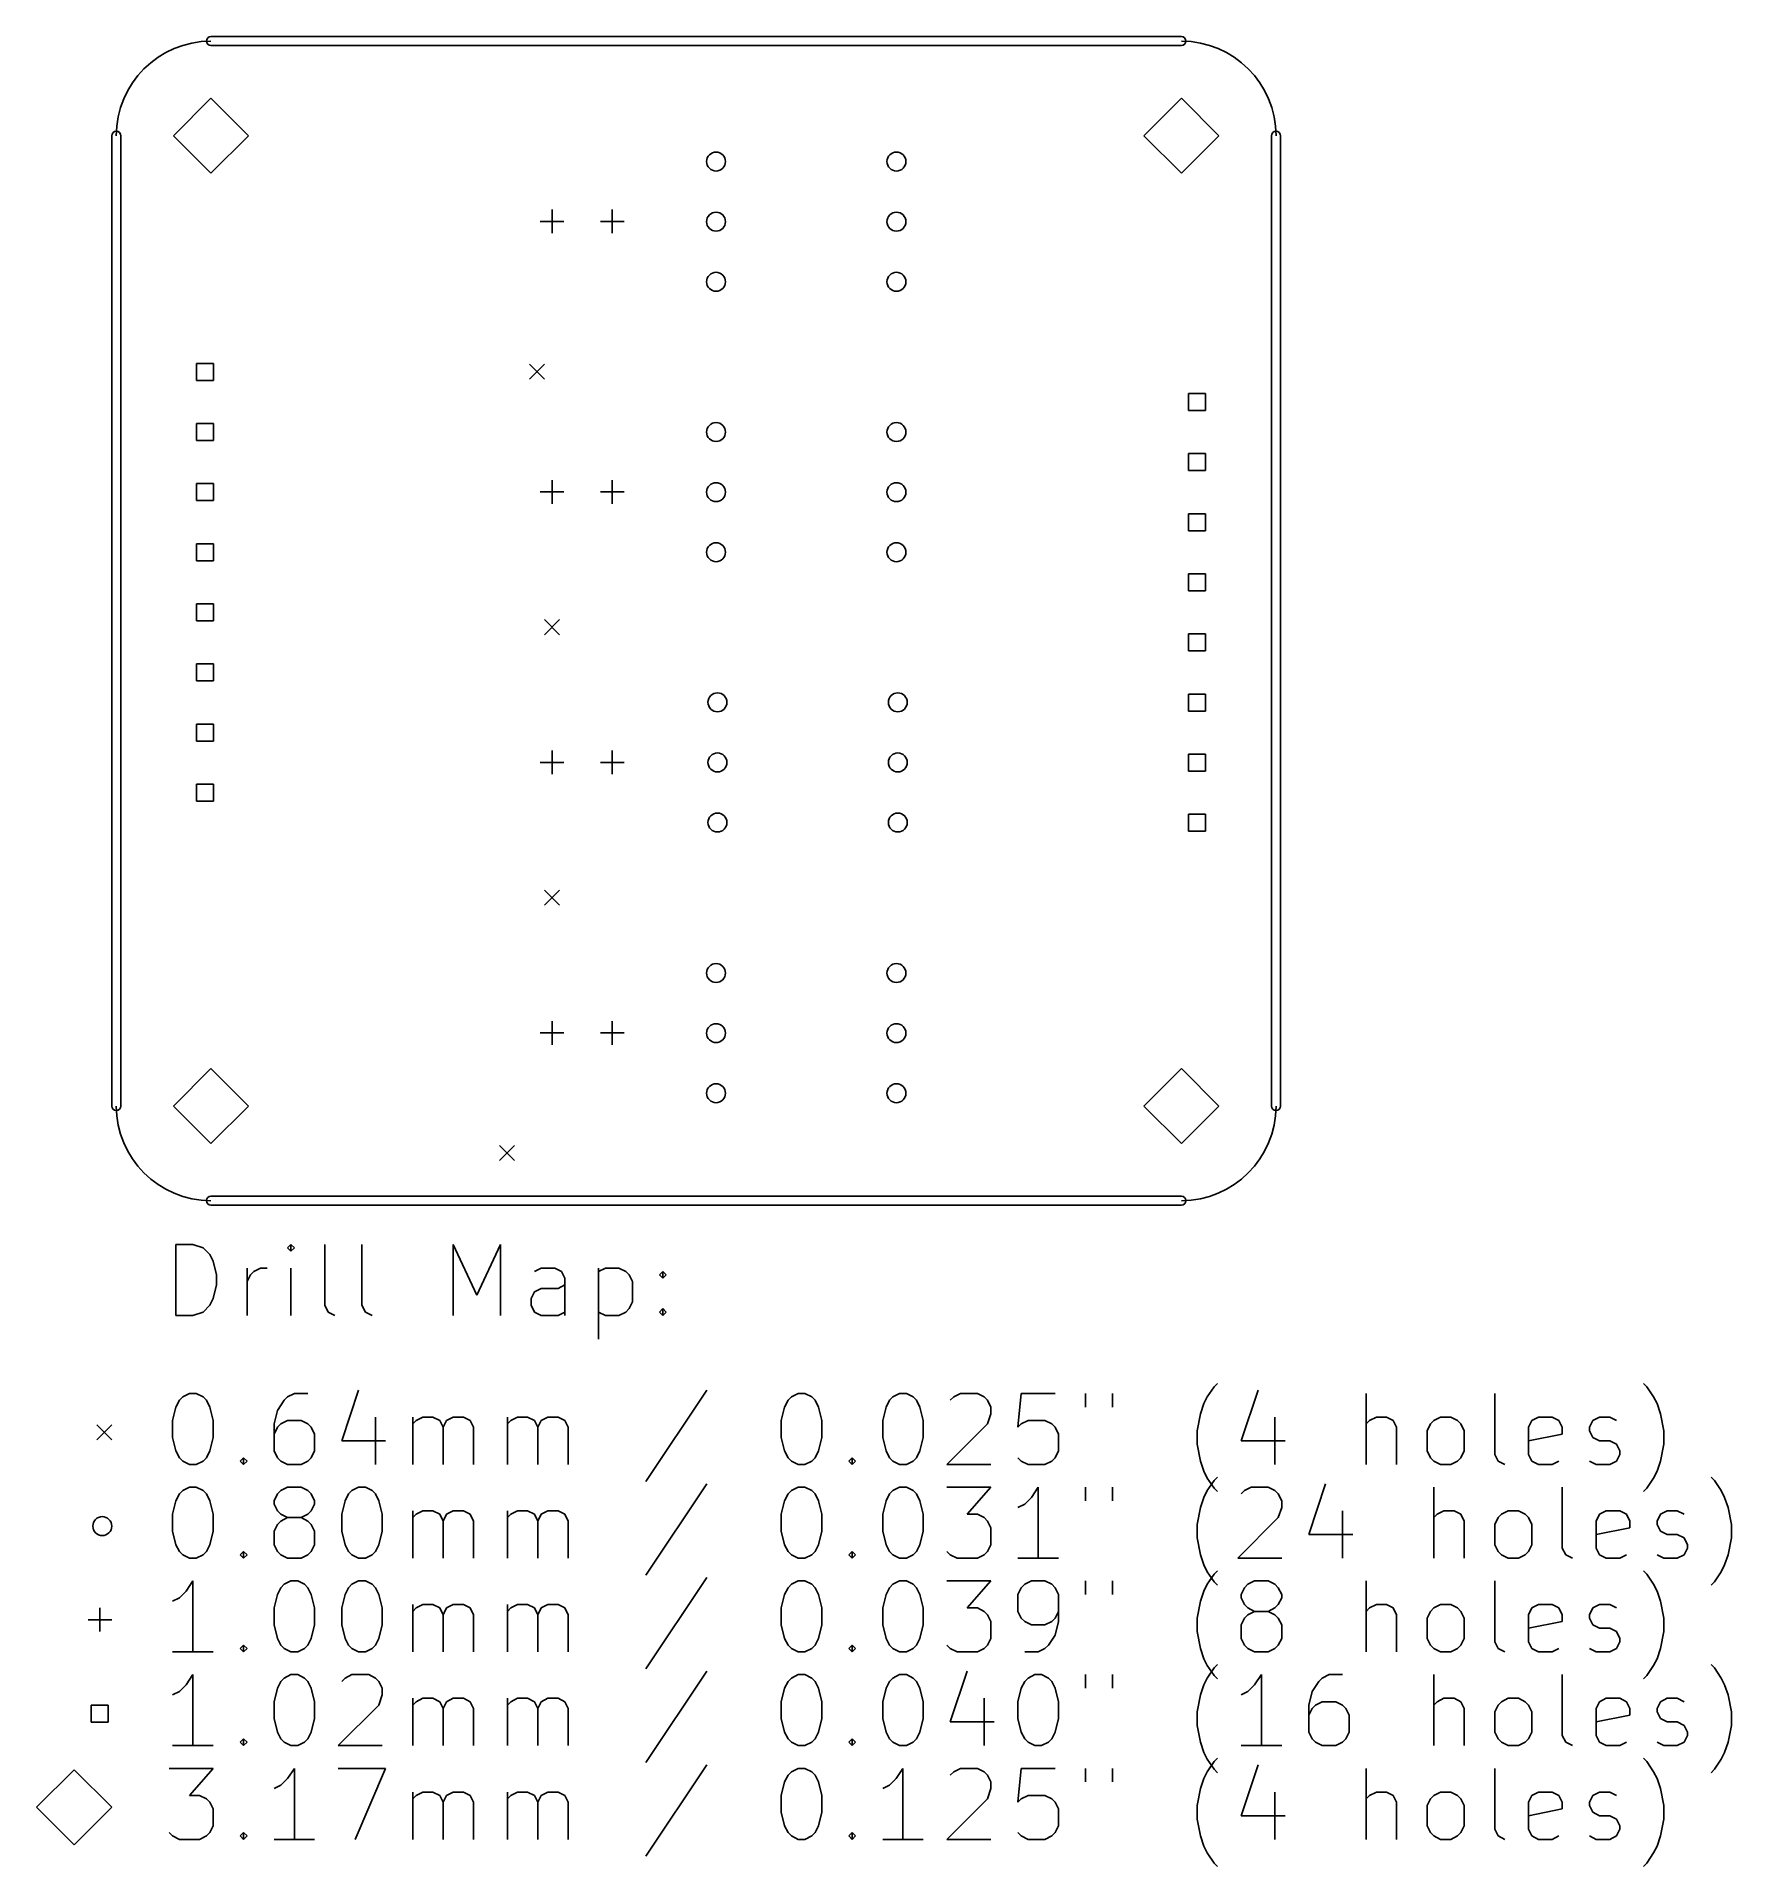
# Model space of a CAD drawing. Extents: x -3.4 to 68.2, y -77.1 to 0.2.
import ezdxf

# ---------------------------------------------------------------- set-up
doc = ezdxf.new("R2010")
doc.units = 0
doc.header["$MEASUREMENT"] = 0
doc.layers.add('BLACK', color=7, linetype='CONTINUOUS')

msp = doc.modelspace()

# ---------------------------------------------------------------- linework, layer by layer
at = {"layer": 'Black'}
for p, q in [((4, 0.1905), (45, 0.1905)), ((4, -0.1905), (45, -0.1905)), ((4, -2.4125), (2.4125, -4)), ((5.5875, -4), (4, -2.4125)), ((45, -2.4125), (43.4125, -4)), ((46.5875, -4), (45, -2.4125)), ((-0.1905, -45), (-0.1905, -4)), ((0.1905, -45), (0.1905, -4)), ((2.4125, -4), (4, -5.5875)), ((4, -5.5875), (5.5875, -4)), ((43.4125, -4), (45, -5.5875)), ((45, -5.5875), (46.5875, -4)), ((48.8095, -45), (48.8095, -4)), ((49.1905, -45), (49.1905, -4)), ((17.915, -7.62), (18.915, -7.62)), ((18.415, -7.12), (18.415, -8.12)), ((20.455, -7.62), (21.455, -7.62)), ((20.955, -7.12), (20.955, -8.12)), ((4.10921, -13.6208), (3.39079, -13.6208)), ((3.39079, -13.6208), (3.39079, -14.3392)), ((4.10921, -14.3392), (4.10921, -13.6208)), ((17.4625, -13.6525), (18.0975, -14.2875)), ((18.0975, -13.6525), (17.4625, -14.2875)), ((3.39079, -14.3392), (4.10921, -14.3392)), ((46.0192, -14.8908), (45.3008, -14.8908)), ((45.3008, -14.8908), (45.3008, -15.6092)), ((46.0192, -15.6092), (46.0192, -14.8908)), ((4.10921, -16.1608), (3.39079, -16.1608)), ((3.39079, -16.1608), (3.39079, -16.8792)), ((4.10921, -16.8792), (4.10921, -16.1608)), ((45.3008, -15.6092), (46.0192, -15.6092)), ((3.39079, -16.8792), (4.10921, -16.8792)), ((46.0192, -17.4308), (45.3008, -17.4308)), ((45.3008, -17.4308), (45.3008, -18.1492)), ((46.0192, -18.1492), (46.0192, -17.4308)), ((18.415, -18.55), (18.415, -19.55)), ((20.955, -18.55), (20.955, -19.55)), ((45.3008, -18.1492), (46.0192, -18.1492)), ((4.10921, -18.7008), (3.39079, -18.7008)), ((3.39079, -18.7008), (3.39079, -19.4192)), ((4.10921, -19.4192), (4.10921, -18.7008)), ((17.915, -19.05), (18.915, -19.05)), ((20.455, -19.05), (21.455, -19.05)), ((3.39079, -19.4192), (4.10921, -19.4192)), ((46.0192, -19.9708), (45.3008, -19.9708)), ((45.3008, -19.9708), (45.3008, -20.6892)), ((46.0192, -20.6892), (46.0192, -19.9708)), ((45.3008, -20.6892), (46.0192, -20.6892)), ((4.10921, -21.2408), (3.39079, -21.2408)), ((3.39079, -21.2408), (3.39079, -21.9592)), ((4.10921, -21.9592), (4.10921, -21.2408)), ((3.39079, -21.9592), (4.10921, -21.9592)), ((46.0192, -22.5108), (45.3008, -22.5108)), ((45.3008, -22.5108), (45.3008, -23.2292)), ((46.0192, -23.2292), (46.0192, -22.5108)), ((4.10921, -23.7808), (3.39079, -23.7808)), ((3.39079, -23.7808), (3.39079, -24.4992)), ((4.10921, -24.4992), (4.10921, -23.7808)), ((45.3008, -23.2292), (46.0192, -23.2292)), ((3.39079, -24.4992), (4.10921, -24.4992)), ((18.0975, -24.4475), (18.7325, -25.0825)), ((18.7325, -24.4475), (18.0975, -25.0825)), ((46.0192, -25.0508), (45.3008, -25.0508)), ((45.3008, -25.0508), (45.3008, -25.7692)), ((46.0192, -25.7692), (46.0192, -25.0508)), ((45.3008, -25.7692), (46.0192, -25.7692)), ((4.10921, -26.3208), (3.39079, -26.3208)), ((3.39079, -26.3208), (3.39079, -27.0392)), ((3.39079, -27.0392), (4.10921, -27.0392)), ((4.10921, -27.0392), (4.10921, -26.3208)), ((46.0192, -27.5908), (45.3008, -27.5908)), ((45.3008, -27.5908), (45.3008, -28.3092)), ((46.0192, -28.3092), (46.0192, -27.5908)), ((45.3008, -28.3092), (46.0192, -28.3092)), ((4.10921, -28.8608), (3.39079, -28.8608)), ((3.39079, -28.8608), (3.39079, -29.5792)), ((4.10921, -29.5792), (4.10921, -28.8608)), ((3.39079, -29.5792), (4.10921, -29.5792)), ((18.415, -29.98), (18.415, -30.98)), ((20.955, -29.98), (20.955, -30.98)), ((46.0192, -30.1308), (45.3008, -30.1308)), ((45.3008, -30.1308), (45.3008, -30.8492)), ((46.0192, -30.8492), (46.0192, -30.1308)), ((17.915, -30.48), (18.915, -30.48)), ((20.455, -30.48), (21.455, -30.48)), ((45.3008, -30.8492), (46.0192, -30.8492)), ((4.10921, -31.4008), (3.39079, -31.4008)), ((3.39079, -31.4008), (3.39079, -32.1192)), ((4.10921, -32.1192), (4.10921, -31.4008)), ((3.39079, -32.1192), (4.10921, -32.1192)), ((46.0192, -32.6708), (45.3008, -32.6708)), ((45.3008, -32.6708), (45.3008, -33.3892)), ((46.0192, -33.3892), (46.0192, -32.6708)), ((45.3008, -33.3892), (46.0192, -33.3892)), ((18.0975, -35.8775), (18.7325, -36.5125)), ((18.7325, -35.8775), (18.0975, -36.5125)), ((18.415, -41.41), (18.415, -42.41)), ((20.955, -41.41), (20.955, -42.41)), ((17.915, -41.91), (18.915, -41.91)), ((20.455, -41.91), (21.455, -41.91)), ((4, -43.4125), (2.4125, -45)), ((5.5875, -45), (4, -43.4125)), ((45, -43.4125), (43.4125, -45)), ((46.5875, -45), (45, -43.4125)), ((2.4125, -45), (4, -46.5875)), ((4, -46.5875), (5.5875, -45)), ((43.4125, -45), (45, -46.5875)), ((45, -46.5875), (46.5875, -45)), ((16.1925, -46.6725), (16.8275, -47.3075)), ((16.8275, -46.6725), (16.1925, -47.3075)), ((4, -48.8095), (45, -48.8095)), ((4, -49.1905), (45, -49.1905)), ((2.52379, -53.8476), (2.52379, -50.8476)), ((2.52379, -50.8476), (3.23807, -50.8476)), ((3.23807, -50.8476), (3.66664, -50.9905)), ((3.66664, -50.9905), (3.95236, -51.2762)), ((7.38093, -50.8476), (7.23807, -50.9905)), ((7.23807, -50.9905), (7.38093, -51.1334)), ((7.52379, -50.9905), (7.38093, -50.8476)), ((7.38093, -50.8476), (7.38093, -51.1334)), ((7.38093, -51.1334), (7.52379, -50.9905)), ((8.8095, -53.4191), (8.8095, -50.8476)), ((10.3809, -53.4191), (10.3809, -50.8476)), ((14.2381, -53.8476), (14.2381, -50.8476)), ((14.2381, -50.8476), (15.2381, -52.9905)), ((15.2381, -52.9905), (16.2381, -50.8476)), ((16.2381, -50.8476), (16.2381, -53.8476)), ((3.95236, -51.2762), (4.09521, -51.5619)), ((4.09521, -51.5619), (4.23807, -52.1334)), ((4.23807, -52.5619), (4.09521, -53.1334)), ((4.23807, -52.1334), (4.23807, -52.5619)), ((5.52379, -53.8476), (5.52379, -51.8476)), ((5.52379, -52.4191), (5.66664, -52.1334)), ((5.66664, -52.1334), (5.8095, -51.9905)), ((5.8095, -51.9905), (6.09521, -51.8476)), ((6.09521, -51.8476), (6.38093, -51.8476)), ((7.38093, -53.8476), (7.38093, -51.8476)), ((17.9524, -51.8476), (17.6666, -51.9905)), ((18.5238, -51.8476), (17.9524, -51.8476)), ((18.8095, -51.9905), (18.5238, -51.8476)), ((18.6666, -52.7048), (18.9524, -52.5619)), ((18.9524, -52.2762), (18.8095, -51.9905)), ((18.9524, -53.8476), (18.9524, -52.2762)), ((20.3809, -51.8476), (20.3809, -54.8476)), ((20.3809, -51.9905), (20.6666, -51.8476)), ((20.6666, -51.8476), (21.2381, -51.8476)), ((21.2381, -51.8476), (21.5238, -51.9905)), ((21.5238, -51.9905), (21.6666, -52.1334)), ((21.6666, -52.1334), (21.8095, -52.4191)), ((21.8095, -52.4191), (21.8095, -53.2762)), ((22.9524, -52.1334), (23.0952, -51.9905)), ((23.0952, -52.2762), (22.9524, -52.1334)), ((23.0952, -51.9905), (23.2381, -52.1334)), ((23.0952, -51.9905), (23.0952, -52.2762)), ((23.2381, -52.1334), (23.0952, -52.2762)), ((4.09521, -53.1334), (3.95236, -53.4191)), ((17.5238, -53.1334), (17.6666, -52.8476)), ((17.5238, -53.4191), (17.5238, -53.1334)), ((17.6666, -52.8476), (17.9524, -52.7048)), ((17.9524, -52.7048), (18.6666, -52.7048)), ((21.8095, -53.2762), (21.6666, -53.5619)), ((3.23807, -53.8476), (2.52379, -53.8476)), ((3.66664, -53.7048), (3.23807, -53.8476)), ((3.95236, -53.4191), (3.66664, -53.7048)), ((8.95236, -53.7048), (8.8095, -53.4191)), ((9.23807, -53.8476), (8.95236, -53.7048)), ((10.5238, -53.7048), (10.3809, -53.4191)), ((10.8095, -53.8476), (10.5238, -53.7048)), ((17.6666, -53.7048), (17.5238, -53.4191)), ((17.9524, -53.8476), (17.6666, -53.7048)), ((18.6666, -53.8476), (17.9524, -53.8476)), ((18.9524, -53.7048), (18.6666, -53.8476)), ((20.6666, -53.8476), (20.3809, -53.7048)), ((21.2381, -53.8476), (20.6666, -53.8476)), ((21.5238, -53.7048), (21.2381, -53.8476)), ((21.6666, -53.5619), (21.5238, -53.7048)), ((22.9524, -53.7048), (23.0952, -53.5619)), ((23.0952, -53.8476), (22.9524, -53.7048)), ((23.0952, -53.5619), (23.2381, -53.7048)), ((23.0952, -53.5619), (23.0952, -53.8476)), ((23.2381, -53.7048), (23.0952, -53.8476)), ((2.8095, -57.2905), (3.09521, -57.1476)), ((3.09521, -57.1476), (3.38093, -57.1476)), ((3.38093, -57.1476), (3.66664, -57.2905)), ((7.52378, -57.1476), (7.23807, -57.2905)), ((8.09521, -57.1476), (7.52378, -57.1476)), ((10.2381, -57.0048), (9.52379, -59.1476)), ((24.9524, -57.0048), (22.3809, -60.8619)), ((28.5238, -57.2905), (28.8095, -57.1476)), ((28.8095, -57.1476), (29.0952, -57.1476)), ((29.0952, -57.1476), (29.3809, -57.2905)), ((32.8095, -57.2905), (33.0952, -57.1476)), ((33.0952, -57.1476), (33.3809, -57.1476)), ((33.3809, -57.1476), (33.6666, -57.2905)), ((35.3809, -57.2905), (35.6666, -57.1476)), ((35.6666, -57.1476), (36.3809, -57.1476)), ((36.3809, -57.1476), (36.6666, -57.2905)), ((38.2381, -57.1476), (38.0952, -58.5762)), ((39.6666, -57.1476), (38.2381, -57.1476)), ((40.9524, -57.1476), (40.9524, -57.7191)), ((42.0952, -57.1476), (42.0952, -57.7191)), ((46.0952, -57.2905), (46.3809, -56.8619)), ((46.3809, -56.8619), (46.5238, -56.7191)), ((48.2381, -57.0048), (47.5238, -59.1476)), ((52.8095, -60.1476), (52.8095, -57.1476)), ((58.2381, -59.7191), (58.2381, -57.1476)), ((64.6666, -56.8619), (64.5238, -56.7191)), ((64.9524, -57.2905), (64.6666, -56.8619)), ((2.38093, -58.2905), (2.52379, -57.7191)), ((2.52379, -57.7191), (2.66664, -57.4334)), ((2.66664, -57.4334), (2.8095, -57.2905)), ((3.66664, -57.2905), (3.8095, -57.4334)), ((3.8095, -57.4334), (3.95236, -57.7191)), ((3.95236, -57.7191), (4.09521, -58.2905)), ((6.8095, -57.8619), (6.66664, -58.4334)), ((7.09521, -57.4334), (6.8095, -57.8619)), ((7.23807, -57.2905), (7.09521, -57.4334)), ((28.0952, -58.2905), (28.2381, -57.7191)), ((28.2381, -57.7191), (28.3809, -57.4334)), ((28.3809, -57.4334), (28.5238, -57.2905)), ((29.3809, -57.2905), (29.5238, -57.4334)), ((29.5238, -57.4334), (29.6666, -57.7191)), ((29.6666, -57.7191), (29.8095, -58.2905)), ((32.3809, -58.2905), (32.5238, -57.7191)), ((32.5238, -57.7191), (32.6666, -57.4334)), ((32.6666, -57.4334), (32.8095, -57.2905)), ((33.6666, -57.2905), (33.8095, -57.4334)), ((33.8095, -57.4334), (33.9524, -57.7191)), ((33.9524, -57.7191), (34.0952, -58.2905)), ((35.2381, -57.4334), (35.3809, -57.2905)), ((36.6666, -57.2905), (36.8095, -57.4334)), ((36.8095, -57.4334), (36.9524, -57.7191)), ((36.9524, -57.7191), (36.9524, -58.0048)), ((45.8095, -58.0048), (45.9524, -57.5762)), ((45.9524, -57.5762), (46.0952, -57.2905)), ((65.0952, -57.5762), (64.9524, -57.2905)), ((65.2381, -58.0048), (65.0952, -57.5762)), ((-0.8255, -58.473), (-0.1905, -59.108)), ((-0.1905, -58.473), (-0.8255, -59.108)), ((2.38093, -59.0048), (2.38093, -58.2905)), ((4.09521, -58.2905), (4.09521, -59.0048)), ((6.66664, -58.4334), (6.66664, -59.5762)), ((6.8095, -58.5762), (6.66664, -58.8619)), ((6.95236, -58.4334), (6.8095, -58.5762)), ((7.23807, -58.2905), (6.95236, -58.4334)), ((7.8095, -58.2905), (7.23807, -58.2905)), ((8.09521, -58.4334), (7.8095, -58.2905)), ((8.23807, -58.5762), (8.09521, -58.4334)), ((8.38093, -58.8619), (8.23807, -58.5762)), ((10.9524, -58.1476), (10.9524, -60.1476)), ((12.5238, -60.1476), (12.5238, -58.1476)), ((12.5238, -58.4334), (12.6666, -58.2905)), ((12.6666, -58.2905), (12.9524, -58.1476)), ((12.9524, -58.1476), (13.3809, -58.1476)), ((13.3809, -58.1476), (13.6666, -58.2905)), ((13.6666, -58.2905), (13.8095, -58.5762)), ((13.8095, -58.5762), (13.9524, -58.2905)), ((13.8095, -58.5762), (13.8095, -60.1476)), ((13.9524, -58.2905), (14.2381, -58.1476)), ((14.2381, -58.1476), (14.6666, -58.1476)), ((14.6666, -58.1476), (14.9524, -58.2905)), ((14.9524, -58.2905), (15.0952, -58.5762)), ((15.0952, -58.5762), (15.0952, -60.1476)), ((16.5238, -60.1476), (16.5238, -58.1476)), ((16.5238, -58.4334), (16.6666, -58.2905)), ((16.6666, -58.2905), (16.9524, -58.1476)), ((16.9524, -58.1476), (17.3809, -58.1476)), ((17.3809, -58.1476), (17.6666, -58.2905)), ((17.6666, -58.2905), (17.8095, -58.5762)), ((17.8095, -58.5762), (17.9524, -58.2905)), ((17.8095, -58.5762), (17.8095, -60.1476)), ((17.9524, -58.2905), (18.2381, -58.1476)), ((18.2381, -58.1476), (18.6666, -58.1476)), ((18.6666, -58.1476), (18.9524, -58.2905)), ((18.9524, -58.2905), (19.0952, -58.5762)), ((19.0952, -58.5762), (19.0952, -60.1476)), ((28.0952, -59.0048), (28.0952, -58.2905)), ((29.8095, -58.2905), (29.8095, -59.0048)), ((32.3809, -59.0048), (32.3809, -58.2905)), ((34.0952, -58.2905), (34.0952, -59.0048)), ((36.8095, -58.4334), (35.0952, -60.1476)), ((36.9524, -58.0048), (36.8095, -58.4334)), ((38.0952, -58.5762), (38.2381, -58.4334)), ((38.2381, -58.4334), (38.5238, -58.2905)), ((38.5238, -58.2905), (39.2381, -58.2905)), ((39.2381, -58.2905), (39.5238, -58.4334)), ((39.5238, -58.4334), (39.6666, -58.5762)), ((39.6666, -58.5762), (39.8095, -58.8619)), ((45.6666, -58.7191), (45.8095, -58.0048)), ((45.6666, -59.2905), (45.6666, -58.7191)), ((48.9524, -58.1476), (48.9524, -60.1476)), ((52.9524, -58.2905), (52.8095, -58.4334)), ((53.2381, -58.1476), (52.9524, -58.2905)), ((53.6666, -58.1476), (53.2381, -58.1476)), ((53.9524, -58.2905), (53.6666, -58.1476)), ((54.0952, -58.5762), (53.9524, -58.2905)), ((54.0952, -60.1476), (54.0952, -58.5762)), ((55.3809, -58.7191), (55.5238, -58.4334)), ((55.3809, -59.5762), (55.3809, -58.7191)), ((55.5238, -58.4334), (55.6666, -58.2905)), ((55.6666, -58.2905), (55.9524, -58.1476)), ((55.9524, -58.1476), (56.3809, -58.1476)), ((56.3809, -58.1476), (56.6666, -58.2905)), ((56.6666, -58.2905), (56.8095, -58.4334)), ((56.8095, -58.4334), (56.9524, -58.7191)), ((56.9524, -58.7191), (56.9524, -59.5762)), ((59.6666, -58.5762), (59.8095, -58.2905)), ((59.6666, -59.7191), (59.6666, -58.5762)), ((59.8095, -58.2905), (60.0952, -58.1476)), ((60.0952, -58.1476), (60.6666, -58.1476)), ((60.6666, -58.1476), (60.9524, -58.2905)), ((60.9524, -58.2905), (61.0952, -58.5762)), ((61.0952, -58.5762), (61.0952, -58.8619)), ((62.2381, -58.5762), (62.3809, -58.2905)), ((62.2381, -58.7191), (62.2381, -58.5762)), ((62.3809, -59.0048), (62.2381, -58.7191)), ((62.3809, -58.2905), (62.6666, -58.1476)), ((62.6666, -58.1476), (63.0952, -58.1476)), ((63.0952, -58.1476), (63.3809, -58.2905)), ((65.3809, -58.7191), (65.2381, -58.0048)), ((65.3809, -59.2905), (65.3809, -58.7191)), ((2.52379, -59.5762), (2.38093, -59.0048)), ((4.09521, -59.0048), (3.95236, -59.5762)), ((8.38093, -59.5762), (8.38093, -58.8619)), ((9.52379, -59.1476), (11.3809, -59.1476)), ((28.2381, -59.5762), (28.0952, -59.0048)), ((29.8095, -59.0048), (29.6666, -59.5762)), ((32.5238, -59.5762), (32.3809, -59.0048)), ((34.0952, -59.0048), (33.9524, -59.5762)), ((39.8095, -58.8619), (39.8095, -59.5762)), ((45.8095, -60.0048), (45.6666, -59.2905)), ((47.5238, -59.1476), (49.3809, -59.1476)), ((61.0952, -58.8619), (59.6666, -59.1476)), ((62.6666, -59.1476), (62.3809, -59.0048)), ((63.0952, -59.1476), (62.6666, -59.1476)), ((63.3809, -59.2905), (63.0952, -59.1476)), ((63.5238, -59.5762), (63.3809, -59.2905)), ((65.2381, -60.0048), (65.3809, -59.2905)), ((2.66664, -59.8619), (2.52379, -59.5762)), ((2.8095, -60.0048), (2.66664, -59.8619)), ((3.09521, -60.1476), (2.8095, -60.0048)), ((3.38093, -60.1476), (3.09521, -60.1476)), ((3.66664, -60.0048), (3.38093, -60.1476)), ((3.8095, -59.8619), (3.66664, -60.0048)), ((3.95236, -59.5762), (3.8095, -59.8619)), ((5.23807, -60.0048), (5.38093, -59.8619)), ((5.38093, -60.1476), (5.23807, -60.0048)), ((5.38093, -59.8619), (5.52379, -60.0048)), ((5.38093, -59.8619), (5.38093, -60.1476)), ((5.52379, -60.0048), (5.38093, -60.1476)), ((6.66664, -59.5762), (6.8095, -59.8619)), ((6.8095, -59.8619), (6.95236, -60.0048)), ((6.95236, -60.0048), (7.23807, -60.1476)), ((7.23807, -60.1476), (7.8095, -60.1476)), ((7.8095, -60.1476), (8.09521, -60.0048)), ((8.09521, -60.0048), (8.23807, -59.8619)), ((8.23807, -59.8619), (8.38093, -59.5762)), ((28.3809, -59.8619), (28.2381, -59.5762)), ((28.5238, -60.0048), (28.3809, -59.8619)), ((28.8095, -60.1476), (28.5238, -60.0048)), ((29.0952, -60.1476), (28.8095, -60.1476)), ((29.3809, -60.0048), (29.0952, -60.1476)), ((29.5238, -59.8619), (29.3809, -60.0048)), ((29.6666, -59.5762), (29.5238, -59.8619)), ((30.9524, -60.0048), (31.0952, -59.8619)), ((31.0952, -60.1476), (30.9524, -60.0048)), ((31.0952, -59.8619), (31.2381, -60.0048)), ((31.0952, -59.8619), (31.0952, -60.1476)), ((31.2381, -60.0048), (31.0952, -60.1476)), ((32.6666, -59.8619), (32.5238, -59.5762)), ((32.8095, -60.0048), (32.6666, -59.8619)), ((33.0952, -60.1476), (32.8095, -60.0048)), ((33.3809, -60.1476), (33.0952, -60.1476)), ((33.6666, -60.0048), (33.3809, -60.1476)), ((33.8095, -59.8619), (33.6666, -60.0048)), ((33.9524, -59.5762), (33.8095, -59.8619)), ((35.0952, -60.1476), (36.9524, -60.1476)), ((38.2381, -60.0048), (38.0952, -59.8619)), ((38.5238, -60.1476), (38.2381, -60.0048)), ((39.2381, -60.1476), (38.5238, -60.1476)), ((39.5238, -60.0048), (39.2381, -60.1476)), ((39.6666, -59.8619), (39.5238, -60.0048)), ((39.8095, -59.5762), (39.6666, -59.8619)), ((45.9524, -60.4334), (45.8095, -60.0048)), ((55.5238, -59.8619), (55.3809, -59.5762)), ((55.6666, -60.0048), (55.5238, -59.8619)), ((55.9524, -60.1476), (55.6666, -60.0048)), ((56.3809, -60.1476), (55.9524, -60.1476)), ((56.6666, -60.0048), (56.3809, -60.1476)), ((56.8095, -59.8619), (56.6666, -60.0048)), ((56.9524, -59.5762), (56.8095, -59.8619)), ((58.3809, -60.0048), (58.2381, -59.7191)), ((58.6666, -60.1476), (58.3809, -60.0048)), ((59.8095, -60.0048), (59.6666, -59.7191)), ((60.0952, -60.1476), (59.8095, -60.0048)), ((60.6666, -60.1476), (60.0952, -60.1476)), ((60.9524, -60.0048), (60.6666, -60.1476)), ((62.2381, -60.0048), (62.5238, -60.1476)), ((62.5238, -60.1476), (63.0952, -60.1476)), ((63.0952, -60.1476), (63.3809, -60.0048)), ((63.3809, -60.0048), (63.5238, -59.7191)), ((63.5238, -59.7191), (63.5238, -59.5762)), ((65.0952, -60.4334), (65.2381, -60.0048)), ((24.9524, -60.9648), (22.3809, -64.8219)), ((46.0952, -60.7191), (45.9524, -60.4334)), ((46.3809, -61.1476), (46.0952, -60.7191)), ((46.0952, -61.2505), (46.3809, -60.8219)), ((46.3809, -60.8219), (46.5238, -60.6791)), ((51.0952, -60.9648), (50.3809, -63.1076)), ((64.6666, -61.1476), (64.9524, -60.7191)), ((64.9524, -60.7191), (65.0952, -60.4334)), ((67.5238, -60.8219), (67.3809, -60.6791)), ((67.8095, -61.2505), (67.5238, -60.8219)), ((2.38093, -62.2505), (2.52379, -61.6791)), ((2.52379, -61.6791), (2.66664, -61.3934)), ((2.66664, -61.3934), (2.8095, -61.2505)), ((2.8095, -61.2505), (3.09521, -61.1076)), ((3.09521, -61.1076), (3.38093, -61.1076)), ((3.38093, -61.1076), (3.66664, -61.2505)), ((3.66664, -61.2505), (3.8095, -61.3934)), ((3.8095, -61.3934), (3.95236, -61.6791)), ((3.95236, -61.6791), (4.09521, -62.2505)), ((6.66664, -61.6791), (6.8095, -61.3934)), ((6.66664, -61.8219), (6.66664, -61.6791)), ((6.8095, -62.1076), (6.66664, -61.8219)), ((6.8095, -61.3934), (6.95236, -61.2505)), ((6.95236, -61.2505), (7.23807, -61.1076)), ((7.23807, -61.1076), (7.8095, -61.1076)), ((7.8095, -61.1076), (8.09521, -61.2505)), ((8.09521, -61.2505), (8.23807, -61.3934)), ((8.23807, -61.3934), (8.38093, -61.6791)), ((8.38093, -61.8219), (8.23807, -62.1076)), ((8.38093, -61.6791), (8.38093, -61.8219)), ((9.52379, -62.2505), (9.66664, -61.6791)), ((9.66664, -61.6791), (9.8095, -61.3934)), ((9.8095, -61.3934), (9.95236, -61.2505)), ((9.95236, -61.2505), (10.2381, -61.1076)), ((10.2381, -61.1076), (10.5238, -61.1076)), ((10.5238, -61.1076), (10.8095, -61.2505)), ((10.8095, -61.2505), (10.9524, -61.3934)), ((10.9524, -61.3934), (11.0952, -61.6791)), ((11.0952, -61.6791), (11.2381, -62.2505)), ((28.0952, -62.2505), (28.2381, -61.6791)), ((28.2381, -61.6791), (28.3809, -61.3934)), ((28.3809, -61.3934), (28.5238, -61.2505)), ((28.5238, -61.2505), (28.8095, -61.1076)), ((28.8095, -61.1076), (29.0952, -61.1076)), ((29.0952, -61.1076), (29.3809, -61.2505)), ((29.3809, -61.2505), (29.5238, -61.3934)), ((29.5238, -61.3934), (29.6666, -61.6791)), ((29.6666, -61.6791), (29.8095, -62.2505)), ((32.3809, -62.2505), (32.5238, -61.6791)), ((32.5238, -61.6791), (32.6666, -61.3934)), ((32.6666, -61.3934), (32.8095, -61.2505)), ((32.8095, -61.2505), (33.0952, -61.1076)), ((33.0952, -61.1076), (33.3809, -61.1076)), ((33.3809, -61.1076), (33.6666, -61.2505)), ((33.6666, -61.2505), (33.8095, -61.3934)), ((33.8095, -61.3934), (33.9524, -61.6791)), ((33.9524, -61.6791), (34.0952, -62.2505)), ((35.0952, -61.1076), (36.9524, -61.1076)), ((36.9524, -61.1076), (35.9524, -62.2505)), ((38.3809, -61.8219), (38.0952, -61.9648)), ((38.6666, -61.5362), (38.3809, -61.8219)), ((38.9524, -61.1076), (38.6666, -61.5362)), ((38.9524, -64.1076), (38.9524, -61.1076)), ((40.9524, -61.1076), (40.9524, -61.6791)), ((42.0952, -61.1076), (42.0952, -61.6791)), ((45.8095, -61.9648), (45.9524, -61.5362)), ((45.9524, -61.5362), (46.0952, -61.2505)), ((46.5238, -61.2905), (46.3809, -61.1476)), ((47.5238, -61.3934), (47.6666, -61.2505)), ((47.6666, -61.2505), (47.9524, -61.1076)), ((47.9524, -61.1076), (48.6666, -61.1076)), ((48.6666, -61.1076), (48.9524, -61.2505)), ((48.9524, -61.2505), (49.0952, -61.3934)), ((49.0952, -61.3934), (49.2381, -61.6791)), ((49.2381, -61.6791), (49.2381, -61.9648)), ((55.6666, -64.1076), (55.6666, -61.1076)), ((61.0952, -63.6791), (61.0952, -61.1076)), ((64.5238, -61.2905), (64.6666, -61.1476)), ((67.9524, -61.5362), (67.8095, -61.2505)), ((68.0952, -61.9648), (67.9524, -61.5362)), ((2.38093, -62.9648), (2.38093, -62.2505)), ((4.09521, -62.2505), (4.09521, -62.9648)), ((6.95236, -62.2505), (6.8095, -62.1076)), ((6.95236, -62.5362), (6.8095, -62.6791)), ((7.23807, -62.3934), (6.95236, -62.2505)), ((7.23807, -62.3934), (6.95236, -62.5362)), ((7.8095, -62.3934), (7.23807, -62.3934)), ((8.09521, -62.2505), (7.8095, -62.3934)), ((8.09521, -62.5362), (7.8095, -62.3934)), ((8.23807, -62.1076), (8.09521, -62.2505)), ((8.23807, -62.6791), (8.09521, -62.5362)), ((9.52379, -62.9648), (9.52379, -62.2505)), ((11.2381, -62.2505), (11.2381, -62.9648)), ((12.5238, -64.1076), (12.5238, -62.1076)), ((12.5238, -62.3934), (12.6666, -62.2505)), ((12.6666, -62.2505), (12.9524, -62.1076)), ((12.9524, -62.1076), (13.3809, -62.1076)), ((13.3809, -62.1076), (13.6666, -62.2505)), ((13.6666, -62.2505), (13.8095, -62.5362)), ((13.8095, -62.5362), (13.9524, -62.2505)), ((13.8095, -62.5362), (13.8095, -64.1076)), ((13.9524, -62.2505), (14.2381, -62.1076)), ((14.2381, -62.1076), (14.6666, -62.1076)), ((14.6666, -62.1076), (14.9524, -62.2505)), ((14.9524, -62.2505), (15.0952, -62.5362)), ((15.0952, -62.5362), (15.0952, -64.1076)), ((16.5238, -64.1076), (16.5238, -62.1076)), ((16.5238, -62.3934), (16.6666, -62.2505)), ((16.6666, -62.2505), (16.9524, -62.1076)), ((16.9524, -62.1076), (17.3809, -62.1076)), ((17.3809, -62.1076), (17.6666, -62.2505)), ((17.6666, -62.2505), (17.8095, -62.5362)), ((17.8095, -62.5362), (17.9524, -62.2505)), ((17.8095, -62.5362), (17.8095, -64.1076)), ((17.9524, -62.2505), (18.2381, -62.1076)), ((18.2381, -62.1076), (18.6666, -62.1076)), ((18.6666, -62.1076), (18.9524, -62.2505)), ((18.9524, -62.2505), (19.0952, -62.5362)), ((19.0952, -62.5362), (19.0952, -64.1076)), ((28.0952, -62.9648), (28.0952, -62.2505)), ((29.8095, -62.2505), (29.8095, -62.9648)), ((32.3809, -62.9648), (32.3809, -62.2505)), ((34.0952, -62.2505), (34.0952, -62.9648)), ((35.9524, -62.2505), (36.3809, -62.2505)), ((36.3809, -62.2505), (36.6666, -62.3934)), ((36.6666, -62.3934), (36.8095, -62.5362)), ((36.8095, -62.5362), (36.9524, -62.8219)), ((45.6666, -62.6791), (45.8095, -61.9648)), ((49.0952, -62.3934), (47.3809, -64.1076)), ((49.2381, -61.9648), (49.0952, -62.3934)), ((51.8095, -62.1076), (51.8095, -64.1076)), ((55.8095, -62.2505), (55.6666, -62.3934)), ((56.0952, -62.1076), (55.8095, -62.2505)), ((56.5238, -62.1076), (56.0952, -62.1076)), ((56.8095, -62.2505), (56.5238, -62.1076)), ((56.9524, -62.5362), (56.8095, -62.2505)), ((56.9524, -64.1076), (56.9524, -62.5362)), ((58.2381, -62.6791), (58.3809, -62.3934)), ((58.3809, -62.3934), (58.5238, -62.2505)), ((58.5238, -62.2505), (58.8095, -62.1076)), ((58.8095, -62.1076), (59.2381, -62.1076)), ((59.2381, -62.1076), (59.5238, -62.2505)), ((59.5238, -62.2505), (59.6666, -62.3934)), ((59.6666, -62.3934), (59.8095, -62.6791)), ((62.5238, -62.5362), (62.6666, -62.2505)), ((62.5238, -63.6791), (62.5238, -62.5362)), ((62.6666, -62.2505), (62.9524, -62.1076)), ((62.9524, -62.1076), (63.5238, -62.1076)), ((63.5238, -62.1076), (63.8095, -62.2505)), ((63.8095, -62.2505), (63.9524, -62.5362)), ((63.9524, -62.5362), (63.9524, -62.8219)), ((65.0952, -62.5362), (65.2381, -62.2505)), ((65.0952, -62.6791), (65.0952, -62.5362)), ((65.2381, -62.2505), (65.5238, -62.1076)), ((65.5238, -62.1076), (65.9524, -62.1076)), ((65.9524, -62.1076), (66.2381, -62.2505)), ((68.2381, -62.6791), (68.0952, -61.9648)), ((2.52379, -63.5362), (2.38093, -62.9648)), ((4.09521, -62.9648), (3.95236, -63.5362)), ((6.8095, -62.6791), (6.66664, -62.9648)), ((6.66664, -62.9648), (6.66664, -63.5362)), ((8.38093, -62.9648), (8.23807, -62.6791)), ((8.38093, -63.5362), (8.38093, -62.9648)), ((9.66664, -63.5362), (9.52379, -62.9648)), ((11.2381, -62.9648), (11.0952, -63.5362)), ((28.2381, -63.5362), (28.0952, -62.9648)), ((29.8095, -62.9648), (29.6666, -63.5362)), ((32.5238, -63.5362), (32.3809, -62.9648)), ((34.0952, -62.9648), (33.9524, -63.5362)), ((36.9524, -62.8219), (36.9524, -63.5362)), ((45.6666, -63.2505), (45.6666, -62.6791)), ((45.8095, -63.9648), (45.6666, -63.2505)), ((50.3809, -63.1076), (52.2381, -63.1076)), ((58.2381, -63.5362), (58.2381, -62.6791)), ((59.8095, -62.6791), (59.8095, -63.5362)), ((63.9524, -62.8219), (62.5238, -63.1076)), ((65.2381, -62.9648), (65.0952, -62.6791)), ((65.5238, -63.1076), (65.2381, -62.9648)), ((65.9524, -63.1076), (65.5238, -63.1076)), ((66.2381, -63.2505), (65.9524, -63.1076)), ((66.3809, -63.5362), (66.2381, -63.2505)), ((68.0952, -63.9648), (68.2381, -63.2505)), ((68.2381, -63.2505), (68.2381, -62.6791)), ((2.66664, -63.8219), (2.52379, -63.5362)), ((2.8095, -63.9648), (2.66664, -63.8219)), ((3.09521, -64.1076), (2.8095, -63.9648)), ((3.38093, -64.1076), (3.09521, -64.1076)), ((3.66664, -63.9648), (3.38093, -64.1076)), ((3.8095, -63.8219), (3.66664, -63.9648)), ((3.95236, -63.5362), (3.8095, -63.8219)), ((5.23807, -63.9648), (5.38093, -63.8219)), ((5.38093, -64.1076), (5.23807, -63.9648)), ((5.38093, -63.8219), (5.52379, -63.9648)), ((5.38093, -63.8219), (5.38093, -64.1076)), ((5.52379, -63.9648), (5.38093, -64.1076)), ((6.66664, -63.5362), (6.8095, -63.8219)), ((6.8095, -63.8219), (6.95236, -63.9648)), ((6.95236, -63.9648), (7.23807, -64.1076)), ((7.23807, -64.1076), (7.8095, -64.1076)), ((7.8095, -64.1076), (8.09521, -63.9648)), ((8.09521, -63.9648), (8.23807, -63.8219)), ((8.23807, -63.8219), (8.38093, -63.5362)), ((9.8095, -63.8219), (9.66664, -63.5362)), ((9.95236, -63.9648), (9.8095, -63.8219)), ((10.2381, -64.1076), (9.95236, -63.9648)), ((10.5238, -64.1076), (10.2381, -64.1076)), ((10.8095, -63.9648), (10.5238, -64.1076)), ((10.9524, -63.8219), (10.8095, -63.9648)), ((11.0952, -63.5362), (10.9524, -63.8219)), ((28.3809, -63.8219), (28.2381, -63.5362)), ((28.5238, -63.9648), (28.3809, -63.8219)), ((28.8095, -64.1076), (28.5238, -63.9648)), ((29.0952, -64.1076), (28.8095, -64.1076)), ((29.3809, -63.9648), (29.0952, -64.1076)), ((29.5238, -63.8219), (29.3809, -63.9648)), ((29.6666, -63.5362), (29.5238, -63.8219)), ((30.9524, -63.9648), (31.0952, -63.8219)), ((31.0952, -64.1076), (30.9524, -63.9648)), ((31.0952, -63.8219), (31.2381, -63.9648)), ((31.0952, -63.8219), (31.0952, -64.1076)), ((31.2381, -63.9648), (31.0952, -64.1076)), ((32.6666, -63.8219), (32.5238, -63.5362)), ((32.8095, -63.9648), (32.6666, -63.8219)), ((33.0952, -64.1076), (32.8095, -63.9648)), ((33.3809, -64.1076), (33.0952, -64.1076)), ((33.6666, -63.9648), (33.3809, -64.1076)), ((33.8095, -63.8219), (33.6666, -63.9648)), ((33.9524, -63.5362), (33.8095, -63.8219)), ((35.2381, -63.9648), (35.0952, -63.8219)), ((35.5238, -64.1076), (35.2381, -63.9648)), ((36.3809, -64.1076), (35.5238, -64.1076)), ((36.6666, -63.9648), (36.3809, -64.1076)), ((36.8095, -63.8219), (36.6666, -63.9648)), ((36.9524, -63.5362), (36.8095, -63.8219)), ((39.8095, -64.1076), (38.0952, -64.1076)), ((45.9524, -64.3934), (45.8095, -63.9648)), ((47.3809, -64.1076), (49.2381, -64.1076)), ((58.3809, -63.8219), (58.2381, -63.5362)), ((58.5238, -63.9648), (58.3809, -63.8219)), ((58.8095, -64.1076), (58.5238, -63.9648)), ((59.2381, -64.1076), (58.8095, -64.1076)), ((59.5238, -63.9648), (59.2381, -64.1076)), ((59.6666, -63.8219), (59.5238, -63.9648)), ((59.8095, -63.5362), (59.6666, -63.8219)), ((61.2381, -63.9648), (61.0952, -63.6791)), ((61.5238, -64.1076), (61.2381, -63.9648)), ((62.6666, -63.9648), (62.5238, -63.6791)), ((62.9524, -64.1076), (62.6666, -63.9648)), ((63.5238, -64.1076), (62.9524, -64.1076)), ((63.8095, -63.9648), (63.5238, -64.1076)), ((65.0952, -63.9648), (65.3809, -64.1076)), ((65.3809, -64.1076), (65.9524, -64.1076)), ((65.9524, -64.1076), (66.2381, -63.9648)), ((66.2381, -63.9648), (66.3809, -63.6791)), ((66.3809, -63.6791), (66.3809, -63.5362)), ((67.9524, -64.3934), (68.0952, -63.9648)), ((24.9524, -64.9248), (22.3809, -68.7819)), ((46.0952, -64.6791), (45.9524, -64.3934)), ((46.3809, -65.1076), (46.0952, -64.6791)), ((46.0952, -65.2105), (46.3809, -64.7819)), ((46.3809, -64.7819), (46.5238, -64.6391)), ((64.6666, -64.7819), (64.5238, -64.6391)), ((64.9524, -65.2105), (64.6666, -64.7819)), ((67.5238, -65.1076), (67.8095, -64.6791)), ((67.8095, -64.6791), (67.9524, -64.3934)), ((2.95236, -65.4962), (2.66664, -65.7819)), ((3.23807, -65.0676), (2.95236, -65.4962)), ((3.23807, -68.0676), (3.23807, -65.0676)), ((6.66664, -66.2105), (6.8095, -65.6391)), ((6.8095, -65.6391), (6.95236, -65.3534)), ((6.95236, -65.3534), (7.09521, -65.2105)), ((7.09521, -65.2105), (7.38093, -65.0676)), ((7.38093, -65.0676), (7.66664, -65.0676)), ((7.66664, -65.0676), (7.95236, -65.2105)), ((7.95236, -65.2105), (8.09521, -65.3534)), ((8.09521, -65.3534), (8.23807, -65.6391)), ((8.23807, -65.6391), (8.38093, -66.2105)), ((9.52379, -66.2105), (9.66664, -65.6391)), ((9.66664, -65.6391), (9.8095, -65.3534)), ((9.8095, -65.3534), (9.95236, -65.2105)), ((9.95236, -65.2105), (10.2381, -65.0676)), ((10.2381, -65.0676), (10.5238, -65.0676)), ((10.5238, -65.0676), (10.8095, -65.2105)), ((10.8095, -65.2105), (10.9524, -65.3534)), ((10.9524, -65.3534), (11.0952, -65.6391)), ((11.0952, -65.6391), (11.2381, -66.2105)), ((28.0952, -66.2105), (28.2381, -65.6391)), ((28.2381, -65.6391), (28.3809, -65.3534)), ((28.3809, -65.3534), (28.5238, -65.2105)), ((28.5238, -65.2105), (28.8095, -65.0676)), ((28.8095, -65.0676), (29.0952, -65.0676)), ((29.0952, -65.0676), (29.3809, -65.2105)), ((29.3809, -65.2105), (29.5238, -65.3534)), ((29.5238, -65.3534), (29.6666, -65.6391)), ((29.6666, -65.6391), (29.8095, -66.2105)), ((32.3809, -66.2105), (32.5238, -65.6391)), ((32.5238, -65.6391), (32.6666, -65.3534)), ((32.6666, -65.3534), (32.8095, -65.2105)), ((32.8095, -65.2105), (33.0952, -65.0676)), ((33.0952, -65.0676), (33.3809, -65.0676)), ((33.3809, -65.0676), (33.6666, -65.2105)), ((33.6666, -65.2105), (33.8095, -65.3534)), ((33.8095, -65.3534), (33.9524, -65.6391)), ((33.9524, -65.6391), (34.0952, -66.2105)), ((35.0952, -65.0676), (36.9524, -65.0676)), ((36.9524, -65.0676), (35.9524, -66.2105)), ((38.2381, -65.3534), (38.0952, -65.6391)), ((38.0952, -65.6391), (38.0952, -66.3534)), ((38.3809, -65.2105), (38.2381, -65.3534)), ((38.6666, -65.0676), (38.3809, -65.2105)), ((39.2381, -65.0676), (38.6666, -65.0676)), ((39.5238, -65.2105), (39.2381, -65.0676)), ((39.6666, -65.3534), (39.5238, -65.2105)), ((39.8095, -65.6391), (39.6666, -65.3534)), ((39.8095, -66.7819), (39.8095, -65.6391)), ((40.9524, -65.0676), (40.9524, -65.6391)), ((42.0952, -65.0676), (42.0952, -65.6391)), ((45.8095, -65.9248), (45.9524, -65.4962)), ((45.9524, -65.4962), (46.0952, -65.2105)), ((46.5238, -65.2505), (46.3809, -65.1076)), ((47.5238, -65.6391), (47.6666, -65.3534)), ((47.5238, -65.7819), (47.5238, -65.6391)), ((47.6666, -65.3534), (47.8095, -65.2105)), ((47.8095, -65.2105), (48.0952, -65.0676)), ((48.0952, -65.0676), (48.6666, -65.0676)), ((48.6666, -65.0676), (48.9524, -65.2105)), ((48.9524, -65.2105), (49.0952, -65.3534)), ((49.0952, -65.3534), (49.2381, -65.6391)), ((49.2381, -65.6391), (49.2381, -65.7819)), ((52.8095, -68.0676), (52.8095, -65.0676)), ((58.2381, -67.6391), (58.2381, -65.0676)), ((65.0952, -65.4962), (64.9524, -65.2105)), ((65.2381, -65.9248), (65.0952, -65.4962)), ((67.3809, -65.2505), (67.5238, -65.1076)), ((-0.6905, -66.2105), (-0.6905, -67.2105)), ((2.66664, -65.7819), (2.38093, -65.9248)), ((6.66664, -66.9248), (6.66664, -66.2105)), ((8.38093, -66.2105), (8.38093, -66.9248)), ((9.52379, -66.9248), (9.52379, -66.2105)), ((11.2381, -66.2105), (11.2381, -66.9248)), ((12.5238, -68.0676), (12.5238, -66.0676)), ((12.5238, -66.3534), (12.6666, -66.2105)), ((12.6666, -66.2105), (12.9524, -66.0676)), ((12.9524, -66.0676), (13.3809, -66.0676)), ((13.3809, -66.0676), (13.6666, -66.2105)), ((13.6666, -66.2105), (13.8095, -66.4962)), ((13.8095, -66.4962), (13.9524, -66.2105)), ((13.9524, -66.2105), (14.2381, -66.0676)), ((14.2381, -66.0676), (14.6666, -66.0676)), ((14.6666, -66.0676), (14.9524, -66.2105)), ((14.9524, -66.2105), (15.0952, -66.4962)), ((16.5238, -68.0676), (16.5238, -66.0676)), ((16.5238, -66.3534), (16.6666, -66.2105)), ((16.6666, -66.2105), (16.9524, -66.0676)), ((16.9524, -66.0676), (17.3809, -66.0676)), ((17.3809, -66.0676), (17.6666, -66.2105)), ((17.6666, -66.2105), (17.8095, -66.4962)), ((17.8095, -66.4962), (17.9524, -66.2105)), ((17.9524, -66.2105), (18.2381, -66.0676)), ((18.2381, -66.0676), (18.6666, -66.0676)), ((18.6666, -66.0676), (18.9524, -66.2105)), ((18.9524, -66.2105), (19.0952, -66.4962)), ((28.0952, -66.9248), (28.0952, -66.2105)), ((29.8095, -66.2105), (29.8095, -66.9248)), ((32.3809, -66.9248), (32.3809, -66.2105)), ((34.0952, -66.2105), (34.0952, -66.9248)), ((35.9524, -66.2105), (36.3809, -66.2105)), ((36.3809, -66.2105), (36.6666, -66.3534)), ((36.6666, -66.3534), (36.8095, -66.4962)), ((38.0952, -66.3534), (38.2381, -66.6391)), ((39.6666, -66.6391), (39.8095, -66.3534)), ((45.6666, -66.6391), (45.8095, -65.9248)), ((47.6666, -66.0676), (47.5238, -65.7819)), ((47.8095, -66.2105), (47.6666, -66.0676)), ((48.0952, -66.3534), (47.8095, -66.2105)), ((48.0952, -66.3534), (47.8095, -66.4962)), ((48.6666, -66.3534), (48.0952, -66.3534)), ((48.9524, -66.2105), (48.6666, -66.3534)), ((48.9524, -66.4962), (48.6666, -66.3534)), ((49.0952, -66.0676), (48.9524, -66.2105)), ((49.2381, -65.7819), (49.0952, -66.0676)), ((52.9524, -66.2105), (52.8095, -66.3534)), ((53.2381, -66.0676), (52.9524, -66.2105)), ((53.6666, -66.0676), (53.2381, -66.0676)), ((53.9524, -66.2105), (53.6666, -66.0676)), ((54.0952, -66.4962), (53.9524, -66.2105)), ((55.3809, -66.6391), (55.5238, -66.3534)), ((55.5238, -66.3534), (55.6666, -66.2105)), ((55.6666, -66.2105), (55.9524, -66.0676)), ((55.9524, -66.0676), (56.3809, -66.0676)), ((56.3809, -66.0676), (56.6666, -66.2105)), ((56.6666, -66.2105), (56.8095, -66.3534)), ((56.8095, -66.3534), (56.9524, -66.6391)), ((59.6666, -66.4962), (59.8095, -66.2105)), ((59.8095, -66.2105), (60.0952, -66.0676)), ((60.0952, -66.0676), (60.6666, -66.0676)), ((60.6666, -66.0676), (60.9524, -66.2105)), ((60.9524, -66.2105), (61.0952, -66.4962)), ((62.2381, -66.4962), (62.3809, -66.2105)), ((62.3809, -66.2105), (62.6666, -66.0676)), ((62.6666, -66.0676), (63.0952, -66.0676)), ((63.0952, -66.0676), (63.3809, -66.2105)), ((65.3809, -66.6391), (65.2381, -65.9248)), ((-1.1905, -66.7105), (-0.1905, -66.7105)), ((6.8095, -67.4962), (6.66664, -66.9248)), ((8.38093, -66.9248), (8.23807, -67.4962)), ((9.66664, -67.4962), (9.52379, -66.9248)), ((11.2381, -66.9248), (11.0952, -67.4962)), ((13.8095, -66.4962), (13.8095, -68.0676)), ((15.0952, -66.4962), (15.0952, -68.0676)), ((17.8095, -66.4962), (17.8095, -68.0676)), ((19.0952, -66.4962), (19.0952, -68.0676)), ((28.2381, -67.4962), (28.0952, -66.9248)), ((29.8095, -66.9248), (29.6666, -67.4962)), ((32.5238, -67.4962), (32.3809, -66.9248)), ((34.0952, -66.9248), (33.9524, -67.4962)), ((36.8095, -66.4962), (36.9524, -66.7819)), ((36.9524, -66.7819), (36.9524, -67.4962)), ((38.2381, -66.6391), (38.3809, -66.7819)), ((38.3809, -66.7819), (38.6666, -66.9248)), ((38.6666, -66.9248), (39.2381, -66.9248)), ((39.2381, -66.9248), (39.5238, -66.7819)), ((39.5238, -66.7819), (39.6666, -66.6391)), ((39.6666, -67.3534), (39.8095, -66.7819)), ((45.6666, -67.2105), (45.6666, -66.6391)), ((45.8095, -67.9248), (45.6666, -67.2105)), ((47.6666, -66.6391), (47.5238, -66.9248)), ((47.5238, -66.9248), (47.5238, -67.4962)), ((47.8095, -66.4962), (47.6666, -66.6391)), ((49.0952, -66.6391), (48.9524, -66.4962)), ((49.2381, -66.9248), (49.0952, -66.6391)), ((49.2381, -67.4962), (49.2381, -66.9248)), ((54.0952, -68.0676), (54.0952, -66.4962)), ((55.3809, -67.4962), (55.3809, -66.6391)), ((56.9524, -66.6391), (56.9524, -67.4962)), ((59.6666, -67.6391), (59.6666, -66.4962)), ((61.0952, -66.7819), (59.6666, -67.0676)), ((61.0952, -66.4962), (61.0952, -66.7819)), ((62.2381, -66.6391), (62.2381, -66.4962)), ((62.3809, -66.9248), (62.2381, -66.6391)), ((62.6666, -67.0676), (62.3809, -66.9248)), ((63.0952, -67.0676), (62.6666, -67.0676)), ((63.3809, -67.2105), (63.0952, -67.0676)), ((63.5238, -67.4962), (63.3809, -67.2105)), ((65.2381, -67.9248), (65.3809, -67.2105)), ((65.3809, -67.2105), (65.3809, -66.6391)), ((5.23807, -67.9248), (5.38093, -67.7819)), ((5.38093, -68.0676), (5.23807, -67.9248)), ((5.38093, -67.7819), (5.52379, -67.9248)), ((5.38093, -67.7819), (5.38093, -68.0676)), ((5.52379, -67.9248), (5.38093, -68.0676)), ((6.95236, -67.7819), (6.8095, -67.4962)), ((7.09521, -67.9248), (6.95236, -67.7819)), ((7.38093, -68.0676), (7.09521, -67.9248)), ((7.95236, -67.9248), (7.66664, -68.0676)), ((8.09521, -67.7819), (7.95236, -67.9248)), ((8.23807, -67.4962), (8.09521, -67.7819)), ((9.8095, -67.7819), (9.66664, -67.4962)), ((9.95236, -67.9248), (9.8095, -67.7819)), ((10.2381, -68.0676), (9.95236, -67.9248)), ((10.8095, -67.9248), (10.5238, -68.0676)), ((10.9524, -67.7819), (10.8095, -67.9248)), ((11.0952, -67.4962), (10.9524, -67.7819)), ((28.3809, -67.7819), (28.2381, -67.4962)), ((28.5238, -67.9248), (28.3809, -67.7819)), ((28.8095, -68.0676), (28.5238, -67.9248)), ((29.3809, -67.9248), (29.0952, -68.0676)), ((29.5238, -67.7819), (29.3809, -67.9248)), ((29.6666, -67.4962), (29.5238, -67.7819)), ((30.9524, -67.9248), (31.0952, -67.7819)), ((31.0952, -68.0676), (30.9524, -67.9248)), ((31.0952, -67.7819), (31.2381, -67.9248)), ((31.0952, -67.7819), (31.0952, -68.0676)), ((31.2381, -67.9248), (31.0952, -68.0676)), ((32.6666, -67.7819), (32.5238, -67.4962)), ((32.8095, -67.9248), (32.6666, -67.7819)), ((33.0952, -68.0676), (32.8095, -67.9248)), ((33.6666, -67.9248), (33.3809, -68.0676)), ((33.8095, -67.7819), (33.6666, -67.9248)), ((33.9524, -67.4962), (33.8095, -67.7819)), ((35.2381, -67.9248), (35.0952, -67.7819)), ((35.5238, -68.0676), (35.2381, -67.9248)), ((36.6666, -67.9248), (36.3809, -68.0676)), ((36.8095, -67.7819), (36.6666, -67.9248)), ((36.9524, -67.4962), (36.8095, -67.7819)), ((38.9524, -68.0676), (39.2381, -67.9248)), ((39.2381, -67.9248), (39.3809, -67.7819)), ((39.3809, -67.7819), (39.6666, -67.3534)), ((45.9524, -68.3534), (45.8095, -67.9248)), ((47.5238, -67.4962), (47.6666, -67.7819)), ((47.6666, -67.7819), (47.8095, -67.9248)), ((47.8095, -67.9248), (48.0952, -68.0676)), ((48.6666, -68.0676), (48.9524, -67.9248)), ((48.9524, -67.9248), (49.0952, -67.7819)), ((49.0952, -67.7819), (49.2381, -67.4962)), ((55.5238, -67.7819), (55.3809, -67.4962)), ((55.6666, -67.9248), (55.5238, -67.7819)), ((55.9524, -68.0676), (55.6666, -67.9248)), ((56.6666, -67.9248), (56.3809, -68.0676)), ((56.8095, -67.7819), (56.6666, -67.9248)), ((56.9524, -67.4962), (56.8095, -67.7819)), ((58.3809, -67.9248), (58.2381, -67.6391)), ((58.6666, -68.0676), (58.3809, -67.9248)), ((59.8095, -67.9248), (59.6666, -67.6391)), ((60.0952, -68.0676), (59.8095, -67.9248)), ((60.9524, -67.9248), (60.6666, -68.0676)), ((62.2381, -67.9248), (62.5238, -68.0676)), ((63.0952, -68.0676), (63.3809, -67.9248)), ((63.3809, -67.9248), (63.5238, -67.6391)), ((63.5238, -67.6391), (63.5238, -67.4962)), ((65.0952, -68.3534), (65.2381, -67.9248)), ((4.09521, -68.0676), (2.38093, -68.0676)), ((7.66664, -68.0676), (7.38093, -68.0676)), ((10.5238, -68.0676), (10.2381, -68.0676)), ((29.0952, -68.0676), (28.8095, -68.0676)), ((33.3809, -68.0676), (33.0952, -68.0676)), ((36.3809, -68.0676), (35.5238, -68.0676)), ((38.3809, -68.0676), (38.9524, -68.0676)), ((46.0952, -68.6391), (45.9524, -68.3534)), ((46.3809, -69.0676), (46.0952, -68.6391)), ((46.0952, -69.1705), (46.3809, -68.7419)), ((46.3809, -68.7419), (46.5238, -68.5991)), ((48.0952, -68.0676), (48.6666, -68.0676)), ((56.3809, -68.0676), (55.9524, -68.0676)), ((60.6666, -68.0676), (60.0952, -68.0676)), ((62.5238, -68.0676), (63.0952, -68.0676)), ((64.6666, -69.0676), (64.9524, -68.6391)), ((64.9524, -68.6391), (65.0952, -68.3534)), ((67.5238, -68.7419), (67.3809, -68.5991)), ((67.8095, -69.1705), (67.5238, -68.7419)), ((2.95236, -69.4562), (2.66664, -69.7419)), ((3.23807, -69.0276), (2.95236, -69.4562)), ((3.23807, -72.0276), (3.23807, -69.0276)), ((6.8095, -69.5991), (6.95236, -69.3134)), ((6.95236, -69.3134), (7.09521, -69.1705)), ((7.09521, -69.1705), (7.38093, -69.0276)), ((7.38093, -69.0276), (7.66664, -69.0276)), ((7.66664, -69.0276), (7.95236, -69.1705)), ((7.95236, -69.1705), (8.09521, -69.3134)), ((8.09521, -69.3134), (8.23807, -69.5991)), ((9.52379, -69.3134), (9.66664, -69.1705)), ((9.66664, -69.1705), (9.95236, -69.0276)), ((9.95236, -69.0276), (10.6666, -69.0276)), ((10.6666, -69.0276), (10.9524, -69.1705)), ((10.9524, -69.1705), (11.0952, -69.3134)), ((11.0952, -69.3134), (11.2381, -69.5991)), ((24.9524, -68.8848), (22.3809, -72.7419)), ((28.2381, -69.5991), (28.3809, -69.3134)), ((28.3809, -69.3134), (28.5238, -69.1705)), ((28.5238, -69.1705), (28.8095, -69.0276)), ((28.8095, -69.0276), (29.0952, -69.0276)), ((29.0952, -69.0276), (29.3809, -69.1705)), ((29.3809, -69.1705), (29.5238, -69.3134)), ((29.5238, -69.3134), (29.6666, -69.5991)), ((32.5238, -69.5991), (32.6666, -69.3134)), ((32.6666, -69.3134), (32.8095, -69.1705)), ((32.8095, -69.1705), (33.0952, -69.0276)), ((33.0952, -69.0276), (33.3809, -69.0276)), ((33.3809, -69.0276), (33.6666, -69.1705)), ((33.6666, -69.1705), (33.8095, -69.3134)), ((33.8095, -69.3134), (33.9524, -69.5991)), ((35.9524, -68.8848), (35.2381, -71.0276)), ((38.2381, -69.5991), (38.3809, -69.3134)), ((38.3809, -69.3134), (38.5238, -69.1705)), ((38.5238, -69.1705), (38.8095, -69.0276)), ((38.8095, -69.0276), (39.0952, -69.0276)), ((39.0952, -69.0276), (39.3809, -69.1705)), ((39.3809, -69.1705), (39.5238, -69.3134)), ((39.5238, -69.3134), (39.6666, -69.5991)), ((40.9524, -69.0276), (40.9524, -69.5991)), ((42.0952, -69.0276), (42.0952, -69.5991)), ((45.8095, -69.8848), (45.9524, -69.4562)), ((45.9524, -69.4562), (46.0952, -69.1705)), ((46.5238, -69.2105), (46.3809, -69.0676)), ((48.0952, -69.4562), (47.8095, -69.7419)), ((48.3809, -69.0276), (48.0952, -69.4562)), ((48.3809, -72.0276), (48.3809, -69.0276)), ((50.8095, -69.3134), (50.5238, -69.7419)), ((50.9524, -69.1705), (50.8095, -69.3134)), ((51.2381, -69.0276), (50.9524, -69.1705)), ((51.8095, -69.0276), (51.2381, -69.0276)), ((55.6666, -72.0276), (55.6666, -69.0276)), ((61.0952, -71.5991), (61.0952, -69.0276)), ((64.5238, -69.2105), (64.6666, -69.0676)), ((67.9524, -69.4562), (67.8095, -69.1705)), ((68.0952, -69.8848), (67.9524, -69.4562)), ((-0.33929, -70.3113), (-1.05772, -70.3113)), ((-1.05772, -70.3113), (-1.05772, -71.0297)), ((-0.33929, -71.0297), (-0.33929, -70.3113)), ((2.66664, -69.7419), (2.38093, -69.8848)), ((6.66664, -70.1705), (6.8095, -69.5991)), ((6.66664, -70.8848), (6.66664, -70.1705)), ((8.23807, -69.5991), (8.38093, -70.1705)), ((8.38093, -70.1705), (8.38093, -70.8848)), ((11.0952, -70.3134), (9.38093, -72.0276)), ((11.2381, -69.8848), (11.0952, -70.3134)), ((11.2381, -69.5991), (11.2381, -69.8848)), ((12.5238, -72.0276), (12.5238, -70.0276)), ((12.5238, -70.3134), (12.6666, -70.1705)), ((12.6666, -70.1705), (12.9524, -70.0276)), ((12.9524, -70.0276), (13.3809, -70.0276)), ((13.3809, -70.0276), (13.6666, -70.1705)), ((13.6666, -70.1705), (13.8095, -70.4562)), ((13.8095, -70.4562), (13.9524, -70.1705)), ((13.9524, -70.1705), (14.2381, -70.0276)), ((14.2381, -70.0276), (14.6666, -70.0276)), ((14.6666, -70.0276), (14.9524, -70.1705)), ((14.9524, -70.1705), (15.0952, -70.4562)), ((16.5238, -72.0276), (16.5238, -70.0276)), ((16.5238, -70.3134), (16.6666, -70.1705)), ((16.6666, -70.1705), (16.9524, -70.0276)), ((16.9524, -70.0276), (17.3809, -70.0276)), ((17.3809, -70.0276), (17.6666, -70.1705)), ((17.6666, -70.1705), (17.8095, -70.4562)), ((17.8095, -70.4562), (17.9524, -70.1705)), ((17.9524, -70.1705), (18.2381, -70.0276)), ((18.2381, -70.0276), (18.6666, -70.0276)), ((18.6666, -70.0276), (18.9524, -70.1705)), ((18.9524, -70.1705), (19.0952, -70.4562)), ((28.0952, -70.1705), (28.2381, -69.5991)), ((28.0952, -70.8848), (28.0952, -70.1705)), ((29.6666, -69.5991), (29.8095, -70.1705)), ((29.8095, -70.1705), (29.8095, -70.8848)), ((32.3809, -70.1705), (32.5238, -69.5991)), ((32.3809, -70.8848), (32.3809, -70.1705)), ((33.9524, -69.5991), (34.0952, -70.1705)), ((34.0952, -70.1705), (34.0952, -70.8848)), ((36.6666, -70.0276), (36.6666, -72.0276)), ((38.0952, -70.1705), (38.2381, -69.5991)), ((38.0952, -70.8848), (38.0952, -70.1705)), ((39.6666, -69.5991), (39.8095, -70.1705)), ((39.8095, -70.1705), (39.8095, -70.8848)), ((45.6666, -70.5991), (45.8095, -69.8848)), ((47.8095, -69.7419), (47.5238, -69.8848)), ((50.5238, -69.7419), (50.3809, -70.3134)), ((50.3809, -70.3134), (50.3809, -71.4562)), ((50.6666, -70.3134), (50.5238, -70.4562)), ((50.9524, -70.1705), (50.6666, -70.3134)), ((51.5238, -70.1705), (50.9524, -70.1705)), ((51.8095, -70.3134), (51.5238, -70.1705)), ((51.9524, -70.4562), (51.8095, -70.3134)), ((55.8095, -70.1705), (55.6666, -70.3134)), ((56.0952, -70.0276), (55.8095, -70.1705)), ((56.5238, -70.0276), (56.0952, -70.0276)), ((56.8095, -70.1705), (56.5238, -70.0276)), ((56.9524, -70.4562), (56.8095, -70.1705)), ((58.2381, -70.5991), (58.3809, -70.3134)), ((58.3809, -70.3134), (58.5238, -70.1705)), ((58.5238, -70.1705), (58.8095, -70.0276)), ((58.8095, -70.0276), (59.2381, -70.0276)), ((59.2381, -70.0276), (59.5238, -70.1705)), ((59.5238, -70.1705), (59.6666, -70.3134)), ((59.6666, -70.3134), (59.8095, -70.5991)), ((62.5238, -70.4562), (62.6666, -70.1705)), ((62.6666, -70.1705), (62.9524, -70.0276)), ((62.9524, -70.0276), (63.5238, -70.0276)), ((63.5238, -70.0276), (63.8095, -70.1705)), ((63.8095, -70.1705), (63.9524, -70.4562)), ((65.0952, -70.4562), (65.2381, -70.1705)), ((65.2381, -70.1705), (65.5238, -70.0276)), ((65.5238, -70.0276), (65.9524, -70.0276)), ((65.9524, -70.0276), (66.2381, -70.1705)), ((68.2381, -70.5991), (68.0952, -69.8848)), ((-1.05772, -71.0297), (-0.33929, -71.0297)), ((6.8095, -71.4562), (6.66664, -70.8848)), ((8.38093, -70.8848), (8.23807, -71.4562)), ((13.8095, -70.4562), (13.8095, -72.0276)), ((15.0952, -70.4562), (15.0952, -72.0276)), ((17.8095, -70.4562), (17.8095, -72.0276)), ((19.0952, -70.4562), (19.0952, -72.0276)), ((28.2381, -71.4562), (28.0952, -70.8848)), ((29.8095, -70.8848), (29.6666, -71.4562)), ((32.5238, -71.4562), (32.3809, -70.8848)), ((34.0952, -70.8848), (33.9524, -71.4562)), ((35.2381, -71.0276), (37.0952, -71.0276)), ((38.2381, -71.4562), (38.0952, -70.8848)), ((39.8095, -70.8848), (39.6666, -71.4562)), ((45.6666, -71.1705), (45.6666, -70.5991)), ((50.5238, -70.4562), (50.3809, -70.7419)), ((52.0952, -70.7419), (51.9524, -70.4562)), ((52.0952, -71.4562), (52.0952, -70.7419)), ((56.9524, -72.0276), (56.9524, -70.4562)), ((58.2381, -71.4562), (58.2381, -70.5991)), ((59.8095, -70.5991), (59.8095, -71.4562)), ((62.5238, -71.5991), (62.5238, -70.4562)), ((63.9524, -70.7419), (62.5238, -71.0276)), ((63.9524, -70.4562), (63.9524, -70.7419)), ((65.0952, -70.5991), (65.0952, -70.4562)), ((65.2381, -70.8848), (65.0952, -70.5991)), ((65.5238, -71.0276), (65.2381, -70.8848)), ((65.9524, -71.0276), (65.5238, -71.0276)), ((66.2381, -71.1705), (65.9524, -71.0276)), ((68.2381, -71.1705), (68.2381, -70.5991)), ((5.23807, -71.8848), (5.38093, -71.7419)), ((5.38093, -72.0276), (5.23807, -71.8848)), ((5.38093, -71.7419), (5.52379, -71.8848)), ((5.38093, -71.7419), (5.38093, -72.0276)), ((5.52379, -71.8848), (5.38093, -72.0276)), ((6.95236, -71.7419), (6.8095, -71.4562)), ((7.09521, -71.8848), (6.95236, -71.7419)), ((7.38093, -72.0276), (7.09521, -71.8848)), ((7.95236, -71.8848), (7.66664, -72.0276)), ((8.09521, -71.7419), (7.95236, -71.8848)), ((8.23807, -71.4562), (8.09521, -71.7419)), ((28.3809, -71.7419), (28.2381, -71.4562)), ((28.5238, -71.8848), (28.3809, -71.7419)), ((28.8095, -72.0276), (28.5238, -71.8848)), ((29.3809, -71.8848), (29.0952, -72.0276)), ((29.5238, -71.7419), (29.3809, -71.8848)), ((29.6666, -71.4562), (29.5238, -71.7419)), ((30.9524, -71.8848), (31.0952, -71.7419)), ((31.0952, -72.0276), (30.9524, -71.8848)), ((31.0952, -71.7419), (31.2381, -71.8848)), ((31.0952, -71.7419), (31.0952, -72.0276)), ((31.2381, -71.8848), (31.0952, -72.0276)), ((32.6666, -71.7419), (32.5238, -71.4562)), ((32.8095, -71.8848), (32.6666, -71.7419)), ((33.0952, -72.0276), (32.8095, -71.8848)), ((33.6666, -71.8848), (33.3809, -72.0276)), ((33.8095, -71.7419), (33.6666, -71.8848)), ((33.9524, -71.4562), (33.8095, -71.7419)), ((38.3809, -71.7419), (38.2381, -71.4562)), ((38.5238, -71.8848), (38.3809, -71.7419)), ((38.8095, -72.0276), (38.5238, -71.8848)), ((39.3809, -71.8848), (39.0952, -72.0276)), ((39.5238, -71.7419), (39.3809, -71.8848)), ((39.6666, -71.4562), (39.5238, -71.7419)), ((45.8095, -71.8848), (45.6666, -71.1705)), ((45.9524, -72.3134), (45.8095, -71.8848)), ((50.3809, -71.4562), (50.5238, -71.7419)), ((50.5238, -71.7419), (50.6666, -71.8848)), ((50.6666, -71.8848), (50.9524, -72.0276)), ((51.5238, -72.0276), (51.8095, -71.8848)), ((51.8095, -71.8848), (51.9524, -71.7419)), ((51.9524, -71.7419), (52.0952, -71.4562)), ((58.3809, -71.7419), (58.2381, -71.4562)), ((58.5238, -71.8848), (58.3809, -71.7419)), ((58.8095, -72.0276), (58.5238, -71.8848)), ((59.5238, -71.8848), (59.2381, -72.0276)), ((59.6666, -71.7419), (59.5238, -71.8848)), ((59.8095, -71.4562), (59.6666, -71.7419)), ((61.2381, -71.8848), (61.0952, -71.5991)), ((61.5238, -72.0276), (61.2381, -71.8848)), ((62.6666, -71.8848), (62.5238, -71.5991)), ((62.9524, -72.0276), (62.6666, -71.8848)), ((63.8095, -71.8848), (63.5238, -72.0276)), ((65.0952, -71.8848), (65.3809, -72.0276)), ((65.9524, -72.0276), (66.2381, -71.8848)), ((66.3809, -71.4562), (66.2381, -71.1705)), ((66.2381, -71.8848), (66.3809, -71.5991)), ((66.3809, -71.5991), (66.3809, -71.4562)), ((67.9524, -72.3134), (68.0952, -71.8848)), ((68.0952, -71.8848), (68.2381, -71.1705)), ((4.09521, -72.0276), (2.38093, -72.0276)), ((7.66664, -72.0276), (7.38093, -72.0276)), ((9.38093, -72.0276), (11.2381, -72.0276)), ((29.0952, -72.0276), (28.8095, -72.0276)), ((33.3809, -72.0276), (33.0952, -72.0276)), ((39.0952, -72.0276), (38.8095, -72.0276)), ((46.0952, -72.5991), (45.9524, -72.3134)), ((46.3809, -73.0276), (46.0952, -72.5991)), ((46.3809, -72.7019), (46.5238, -72.5591)), ((49.2381, -72.0276), (47.5238, -72.0276)), ((50.9524, -72.0276), (51.5238, -72.0276)), ((59.2381, -72.0276), (58.8095, -72.0276)), ((63.5238, -72.0276), (62.9524, -72.0276)), ((64.6666, -72.7019), (64.5238, -72.5591)), ((65.3809, -72.0276), (65.9524, -72.0276)), ((67.5238, -73.0276), (67.8095, -72.5991)), ((67.8095, -72.5991), (67.9524, -72.3134)), ((-1.778, -73.043), (-3.3655, -74.6305)), ((-0.1905, -74.6305), (-1.778, -73.043)), ((2.23807, -72.9876), (4.09521, -72.9876)), ((4.09521, -72.9876), (3.09521, -74.1305)), ((7.23807, -73.4162), (6.95236, -73.7019)), ((7.52378, -72.9876), (7.23807, -73.4162)), ((7.52378, -75.9876), (7.52378, -72.9876)), ((9.38093, -72.9876), (11.3809, -72.9876)), ((11.3809, -72.9876), (10.0952, -75.9876)), ((24.9524, -72.8448), (22.3809, -76.7019)), ((28.2381, -73.5591), (28.3809, -73.2734)), ((28.3809, -73.2734), (28.5238, -73.1305)), ((28.5238, -73.1305), (28.8095, -72.9876)), ((28.8095, -72.9876), (29.0952, -72.9876)), ((29.0952, -72.9876), (29.3809, -73.1305)), ((29.3809, -73.1305), (29.5238, -73.2734)), ((29.5238, -73.2734), (29.6666, -73.5591)), ((32.9524, -73.4162), (32.6666, -73.7019)), ((33.2381, -72.9876), (32.9524, -73.4162)), ((33.2381, -75.9876), (33.2381, -72.9876)), ((35.2381, -73.2734), (35.3809, -73.1305)), ((35.3809, -73.1305), (35.6666, -72.9876)), ((35.6666, -72.9876), (36.3809, -72.9876)), ((36.3809, -72.9876), (36.6666, -73.1305)), ((36.6666, -73.1305), (36.8095, -73.2734)), ((36.8095, -73.2734), (36.9524, -73.5591)), ((38.2381, -72.9876), (38.0952, -74.4162)), ((39.6666, -72.9876), (38.2381, -72.9876)), ((40.9524, -72.9876), (40.9524, -73.5591)), ((42.0952, -72.9876), (42.0952, -73.5591)), ((45.8095, -73.8448), (45.9524, -73.4162)), ((45.9524, -73.4162), (46.0952, -73.1305)), ((46.0952, -73.1305), (46.3809, -72.7019)), ((46.5238, -73.1705), (46.3809, -73.0276)), ((48.2381, -72.8448), (47.5238, -74.9876)), ((52.8095, -75.9876), (52.8095, -72.9876)), ((58.2381, -75.5591), (58.2381, -72.9876)), ((64.9524, -73.1305), (64.6666, -72.7019)), ((65.0952, -73.4162), (64.9524, -73.1305)), ((65.2381, -73.8448), (65.0952, -73.4162)), ((67.3809, -73.1705), (67.5238, -73.0276)), ((3.09521, -74.1305), (3.52379, -74.1305)), ((3.52379, -74.1305), (3.8095, -74.2734)), ((6.95236, -73.7019), (6.66664, -73.8448)), ((12.5238, -75.9876), (12.5238, -73.9876)), ((12.5238, -74.2734), (12.6666, -74.1305)), ((12.6666, -74.1305), (12.9524, -73.9876)), ((12.9524, -73.9876), (13.3809, -73.9876)), ((13.3809, -73.9876), (13.6666, -74.1305)), ((13.6666, -74.1305), (13.8095, -74.4162)), ((13.8095, -74.4162), (13.9524, -74.1305)), ((13.9524, -74.1305), (14.2381, -73.9876)), ((14.2381, -73.9876), (14.6666, -73.9876)), ((14.6666, -73.9876), (14.9524, -74.1305)), ((14.9524, -74.1305), (15.0952, -74.4162)), ((16.5238, -75.9876), (16.5238, -73.9876)), ((16.5238, -74.2734), (16.6666, -74.1305)), ((16.6666, -74.1305), (16.9524, -73.9876)), ((16.9524, -73.9876), (17.3809, -73.9876)), ((17.3809, -73.9876), (17.6666, -74.1305)), ((17.6666, -74.1305), (17.8095, -74.4162)), ((17.8095, -74.4162), (17.9524, -74.1305)), ((17.9524, -74.1305), (18.2381, -73.9876)), ((18.2381, -73.9876), (18.6666, -73.9876)), ((18.6666, -73.9876), (18.9524, -74.1305)), ((18.9524, -74.1305), (19.0952, -74.4162)), ((28.0952, -74.1305), (28.2381, -73.5591)), ((28.0952, -74.8448), (28.0952, -74.1305)), ((29.6666, -73.5591), (29.8095, -74.1305)), ((29.8095, -74.1305), (29.8095, -74.8448)), ((32.6666, -73.7019), (32.3809, -73.8448)), ((36.9524, -73.8448), (36.8095, -74.2734)), ((36.9524, -73.5591), (36.9524, -73.8448)), ((38.2381, -74.2734), (38.5238, -74.1305)), ((38.5238, -74.1305), (39.2381, -74.1305)), ((39.2381, -74.1305), (39.5238, -74.2734)), ((45.6666, -74.5591), (45.8095, -73.8448)), ((48.9524, -73.9876), (48.9524, -75.9876)), ((52.9524, -74.1305), (52.8095, -74.2734)), ((53.2381, -73.9876), (52.9524, -74.1305)), ((53.6666, -73.9876), (53.2381, -73.9876)), ((53.9524, -74.1305), (53.6666, -73.9876)), ((54.0952, -74.4162), (53.9524, -74.1305)), ((55.5238, -74.2734), (55.6666, -74.1305)), ((55.6666, -74.1305), (55.9524, -73.9876)), ((55.9524, -73.9876), (56.3809, -73.9876)), ((56.3809, -73.9876), (56.6666, -74.1305)), ((56.6666, -74.1305), (56.8095, -74.2734)), ((59.6666, -74.4162), (59.8095, -74.1305)), ((59.8095, -74.1305), (60.0952, -73.9876)), ((60.0952, -73.9876), (60.6666, -73.9876)), ((60.6666, -73.9876), (60.9524, -74.1305)), ((60.9524, -74.1305), (61.0952, -74.4162)), ((62.2381, -74.4162), (62.3809, -74.1305)), ((62.3809, -74.1305), (62.6666, -73.9876)), ((62.6666, -73.9876), (63.0952, -73.9876)), ((63.0952, -73.9876), (63.3809, -74.1305)), ((65.3809, -74.5591), (65.2381, -73.8448)), ((-3.3655, -74.6305), (-1.778, -76.218)), ((-1.778, -76.218), (-0.1905, -74.6305)), ((3.8095, -74.2734), (3.95236, -74.4162)), ((3.95236, -74.4162), (4.09521, -74.7019)), ((4.09521, -74.7019), (4.09521, -75.4162)), ((13.8095, -74.4162), (13.8095, -75.9876)), ((15.0952, -74.4162), (15.0952, -75.9876)), ((17.8095, -74.4162), (17.8095, -75.9876)), ((19.0952, -74.4162), (19.0952, -75.9876)), ((28.2381, -75.4162), (28.0952, -74.8448)), ((29.8095, -74.8448), (29.6666, -75.4162)), ((36.8095, -74.2734), (35.0952, -75.9876)), ((38.0952, -74.4162), (38.2381, -74.2734)), ((39.5238, -74.2734), (39.6666, -74.4162)), ((39.6666, -74.4162), (39.8095, -74.7019)), ((39.8095, -74.7019), (39.8095, -75.4162)), ((45.6666, -75.1305), (45.6666, -74.5591)), ((47.5238, -74.9876), (49.3809, -74.9876)), ((54.0952, -75.9876), (54.0952, -74.4162)), ((55.3809, -74.5591), (55.5238, -74.2734)), ((55.3809, -75.4162), (55.3809, -74.5591)), ((56.8095, -74.2734), (56.9524, -74.5591)), ((56.9524, -74.5591), (56.9524, -75.4162)), ((59.6666, -75.5591), (59.6666, -74.4162)), ((61.0952, -74.7019), (59.6666, -74.9876)), ((61.0952, -74.4162), (61.0952, -74.7019)), ((62.2381, -74.5591), (62.2381, -74.4162)), ((62.3809, -74.8448), (62.2381, -74.5591)), ((62.6666, -74.9876), (62.3809, -74.8448)), ((63.0952, -74.9876), (62.6666, -74.9876)), ((63.3809, -75.1305), (63.0952, -74.9876)), ((65.3809, -75.1305), (65.3809, -74.5591)), ((2.38093, -75.8448), (2.23807, -75.7019)), ((3.95236, -75.7019), (3.8095, -75.8448)), ((4.09521, -75.4162), (3.95236, -75.7019)), ((5.23807, -75.8448), (5.38093, -75.7019)), ((5.38093, -75.7019), (5.52379, -75.8448)), ((5.38093, -75.7019), (5.38093, -75.9876)), ((28.3809, -75.7019), (28.2381, -75.4162)), ((28.5238, -75.8448), (28.3809, -75.7019)), ((29.5238, -75.7019), (29.3809, -75.8448)), ((29.6666, -75.4162), (29.5238, -75.7019)), ((30.9524, -75.8448), (31.0952, -75.7019)), ((31.0952, -75.7019), (31.2381, -75.8448)), ((31.0952, -75.7019), (31.0952, -75.9876)), ((38.2381, -75.8448), (38.0952, -75.7019)), ((39.6666, -75.7019), (39.5238, -75.8448)), ((39.8095, -75.4162), (39.6666, -75.7019)), ((45.8095, -75.8448), (45.6666, -75.1305)), ((55.5238, -75.7019), (55.3809, -75.4162)), ((55.6666, -75.8448), (55.5238, -75.7019)), ((56.8095, -75.7019), (56.6666, -75.8448)), ((56.9524, -75.4162), (56.8095, -75.7019)), ((58.3809, -75.8448), (58.2381, -75.5591)), ((59.8095, -75.8448), (59.6666, -75.5591)), ((63.5238, -75.4162), (63.3809, -75.1305)), ((63.3809, -75.8448), (63.5238, -75.5591)), ((63.5238, -75.5591), (63.5238, -75.4162)), ((65.2381, -75.8448), (65.3809, -75.1305)), ((2.66664, -75.9876), (2.38093, -75.8448)), ((3.52379, -75.9876), (2.66664, -75.9876)), ((3.8095, -75.8448), (3.52379, -75.9876)), ((5.38093, -75.9876), (5.23807, -75.8448)), ((5.52379, -75.8448), (5.38093, -75.9876)), ((8.38093, -75.9876), (6.66664, -75.9876)), ((28.8095, -75.9876), (28.5238, -75.8448)), ((29.0952, -75.9876), (28.8095, -75.9876)), ((29.3809, -75.8448), (29.0952, -75.9876)), ((31.0952, -75.9876), (30.9524, -75.8448)), ((31.2381, -75.8448), (31.0952, -75.9876)), ((34.0952, -75.9876), (32.3809, -75.9876)), ((35.0952, -75.9876), (36.9524, -75.9876)), ((38.5238, -75.9876), (38.2381, -75.8448)), ((39.2381, -75.9876), (38.5238, -75.9876)), ((39.5238, -75.8448), (39.2381, -75.9876)), ((45.9524, -76.2734), (45.8095, -75.8448)), ((46.0952, -76.5591), (45.9524, -76.2734)), ((55.9524, -75.9876), (55.6666, -75.8448)), ((56.3809, -75.9876), (55.9524, -75.9876)), ((56.6666, -75.8448), (56.3809, -75.9876)), ((58.6666, -75.9876), (58.3809, -75.8448)), ((60.0952, -75.9876), (59.8095, -75.8448)), ((60.6666, -75.9876), (60.0952, -75.9876)), ((60.9524, -75.8448), (60.6666, -75.9876)), ((62.2381, -75.8448), (62.5238, -75.9876)), ((62.5238, -75.9876), (63.0952, -75.9876)), ((63.0952, -75.9876), (63.3809, -75.8448)), ((64.9524, -76.5591), (65.0952, -76.2734)), ((65.0952, -76.2734), (65.2381, -75.8448)), ((46.3809, -76.9876), (46.0952, -76.5591)), ((46.5238, -77.1305), (46.3809, -76.9876)), ((64.5238, -77.1305), (64.6666, -76.9876)), ((64.6666, -76.9876), (64.9524, -76.5591))]:
    msp.add_line(p, q, dxfattribs=at)
for centre in [(25.34, -5.09), (32.96, -5.09), (25.34, -7.63), (32.96, -7.63), (25.34, -10.17), (32.96, -10.17), (25.34, -16.52), (32.96, -16.52), (25.34, -19.06), (32.96, -19.06), (25.34, -21.6), (32.96, -21.6), (25.4, -27.94), (33.02, -27.94), (25.4, -30.48), (33.02, -30.48), (25.4, -33.02), (33.02, -33.02), (25.34, -39.38), (32.96, -39.38), (25.34, -41.92), (32.96, -41.92), (25.34, -44.46), (32.96, -44.46), (-0.5905, -62.7505)]:
    msp.add_circle(centre, 0.4, dxfattribs=at)
for centre, radius, start, end in [((4, -4), 4, 90, 180), ((4, 0), 0.1905, 90, 270), ((45, 0), 0.1905, 270, 450), ((45, -4), 4, 0, 90), ((0, -4), 0.1905, 360, 540), ((49, -4), 0.1905, 360, 540), ((0, -45), 0.1905, 180, 360), ((4, -45), 4, -180, -90), ((45, -45), 4, -90, 0), ((49, -45), 0.1905, 180, 360), ((4, -49), 0.1905, 90, 270), ((45, -49), 0.1905, 270, 450)]:
    msp.add_arc(centre, radius, start, end, dxfattribs=at)

doc.saveas('drawing.dxf')
